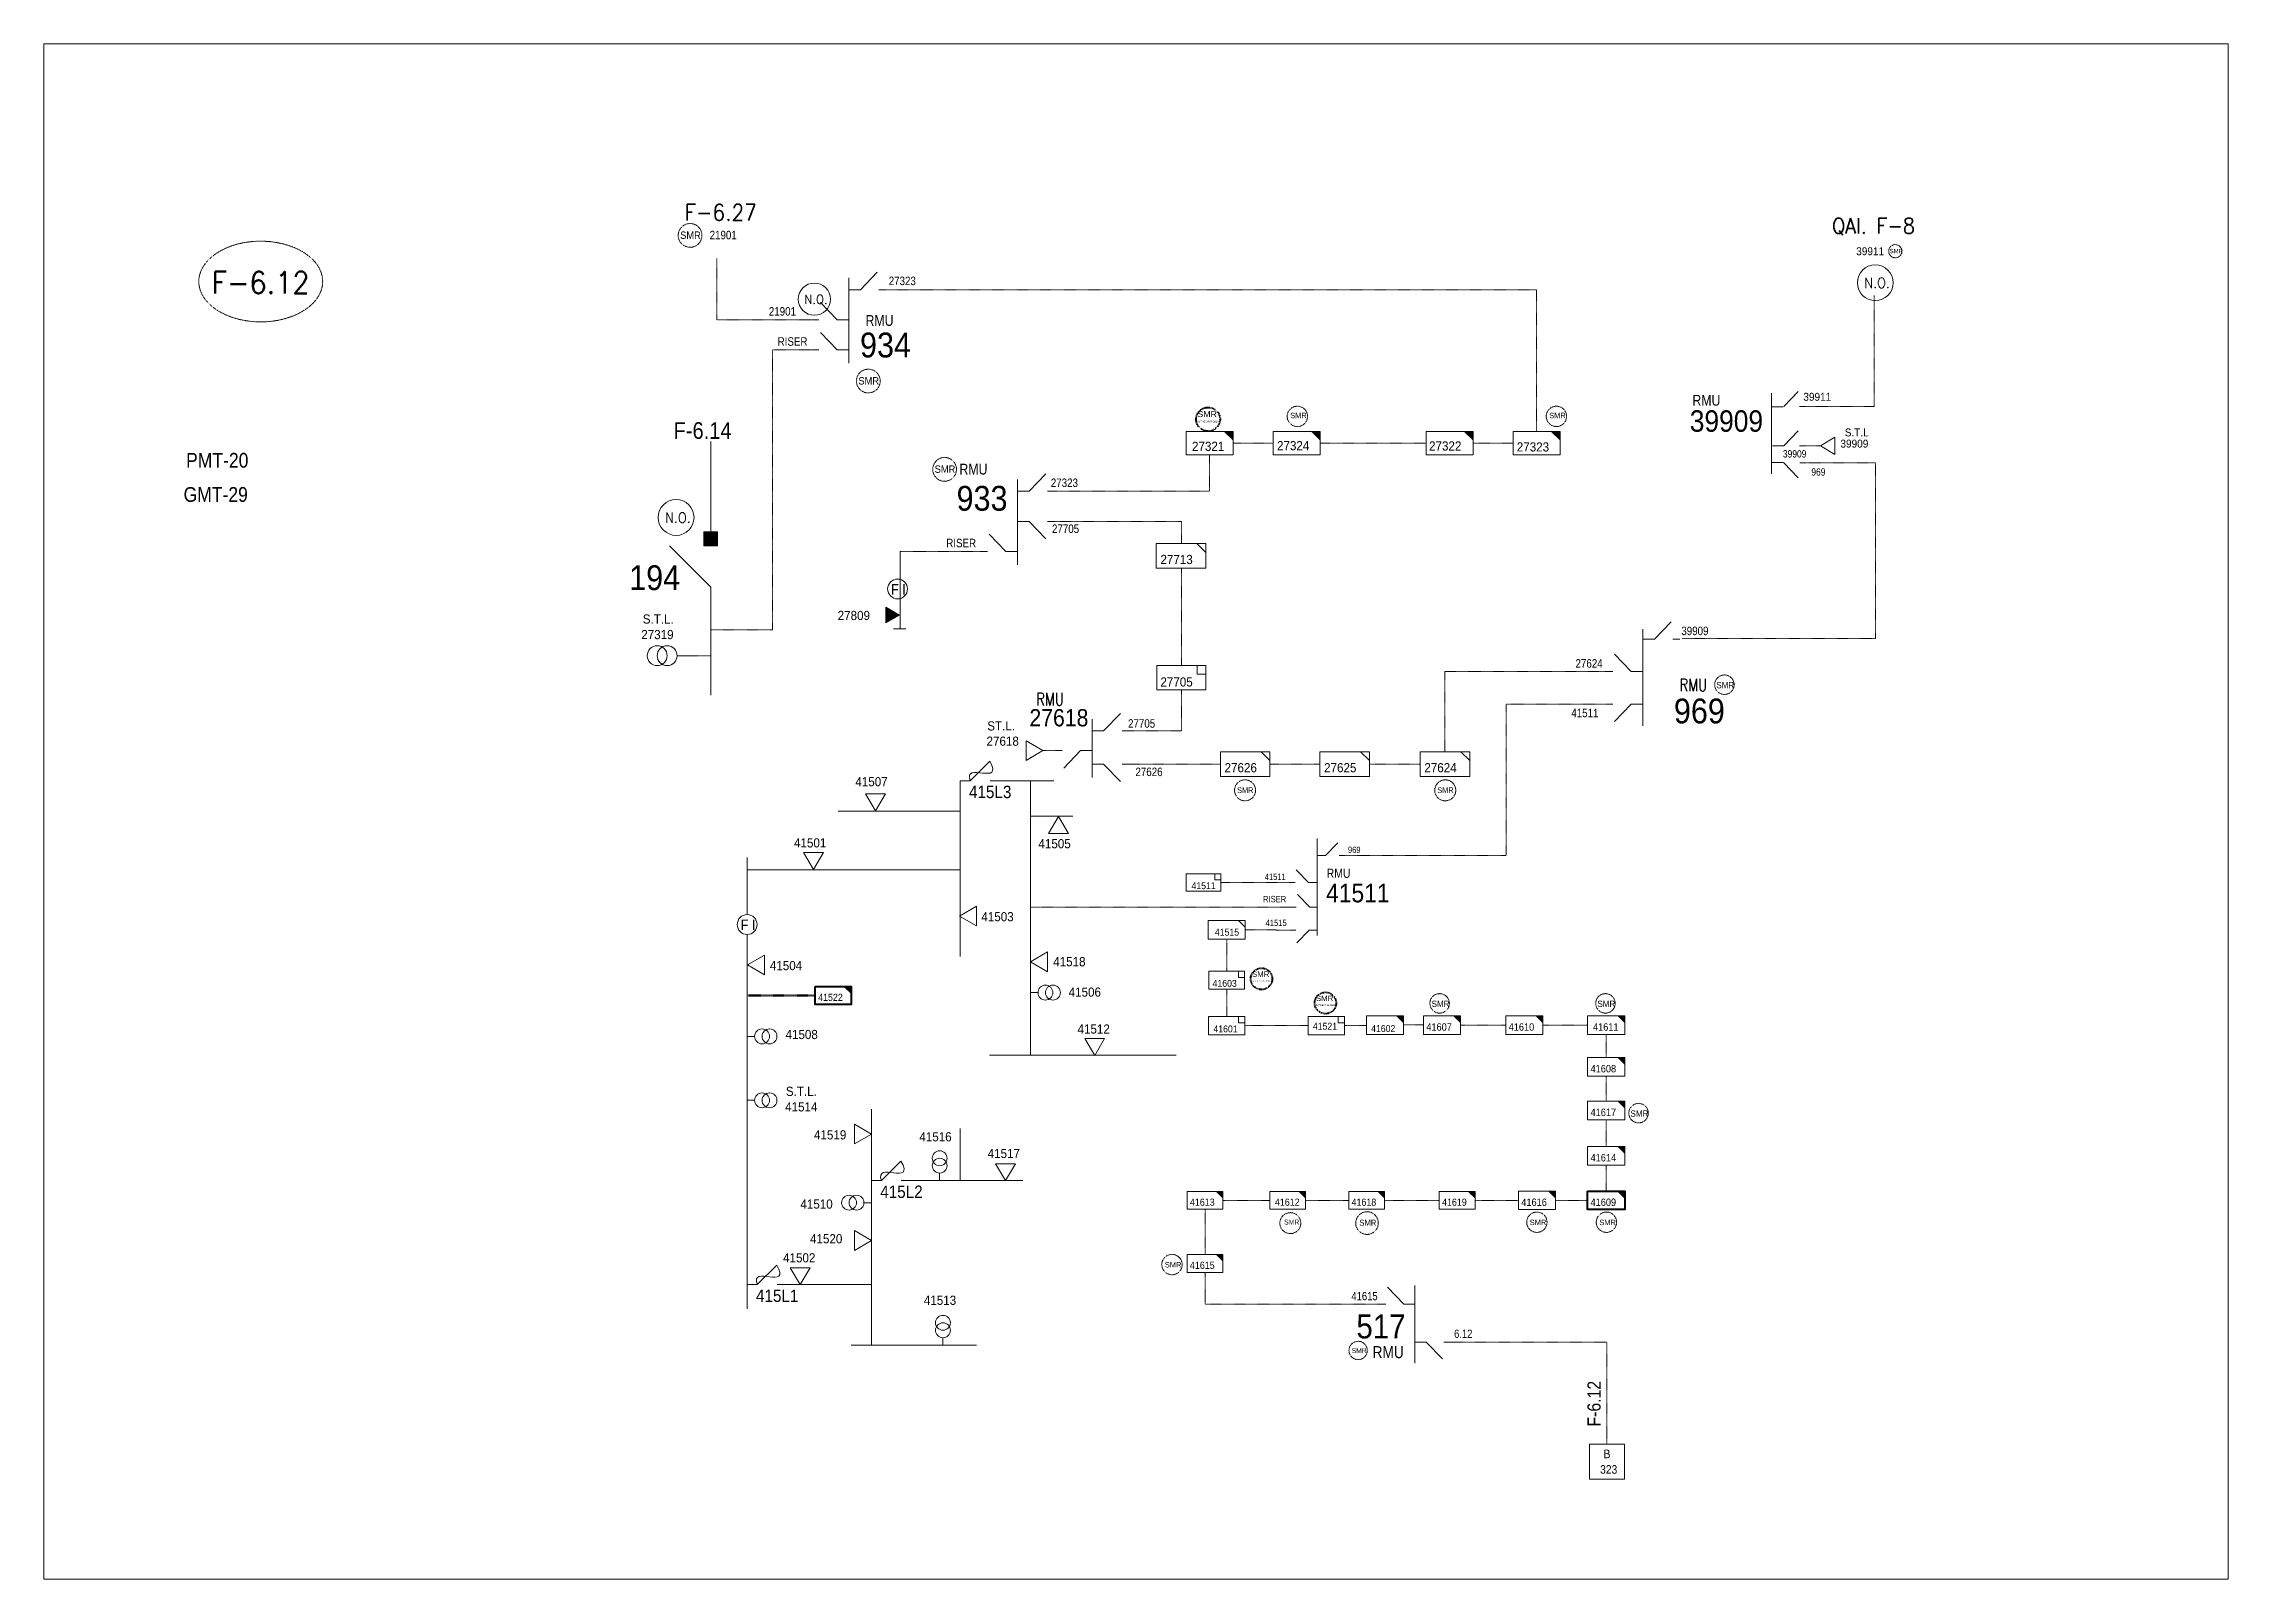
# Model space of a CAD drawing. Header units: metres. Extents: x 65984 to 144644, y -19036 to 23726.
# Drawn here: x 101633 to 102513, y 6772 to 7391 of the extents above; entities that cross this region are included whole.
import ezdxf
from ezdxf.enums import TextEntityAlignment as Align

# ---------------------------------------------------------------- set-up
doc = ezdxf.new("R2010")
doc.units = ezdxf.units.M
doc.header["$MEASUREMENT"] = 0
doc.linetypes.add('DGN Style 3', pattern=[0.013877, 0, -0.013877])
doc.layers.get('0').update_dxf_attribs({"color": 95, "lineweight": 40})
for name, color, linetype, lineweight in [('ABS', 7, 'Continuous', 40), ('ABS NUMBER', 112, 'Continuous', 30), ('d_eos', 111, 'Continuous', 40), ('d_eos no', 121, 'Continuous', 40), ('d_fco', 5, 'Continuous', 40), ('d_fco text', 95, 'Continuous', 40), ('d_oh branch', 94, 'Continuous', 40), ('d_switch', 95, 'Continuous', 40), ('d_tf', 1, 'Continuous', 40), ('d_tf no', 6, 'Continuous', 40), ('d_tf_200', 1, 'Continuous', 40), ('d_ug cable', 95, 'Continuous', 40), ('d_unit sub', 7, 'Continuous', 40), ('EARTH FAULT INDICATOR', 95, 'Continuous', 40), ('FDR  2  19', 172, 'Continuous', 40), ('fedr no', 95, 'Continuous', 40), ('GRID STATION  04', 7, 'Continuous', 40), ('GRID STATION 01', 7, 'Continuous', 40), ('Level 37', 7, 'Continuous', 0), ('O H MAIN FEEDER', 4, 'Continuous', 100), ('SW N O', 114, 'Continuous', 30)]:
    doc.layers.add(name, color=color, linetype=linetype, lineweight=lineweight)
doc.styles.add('NASKHF', font='naskhf.shx', dxfattribs={"height": 8})
doc.styles.get("Standard").update_dxf_attribs({"font": 'txt.shx'})
doc.styles.add('Style-Andalus', font='andlso.ttf')
doc.styles.add('Style-Arial', font='arial.ttf')
doc.styles.add('Style-ENGINEERING', font='ENGINEERING.shx')
doc.styles.add('Style-msdefault', font='msdefault.shx')
doc.styles.add('Style-simplex', font='simplex.shx')
doc.styles.add('Style-STANDARD', font='STANDARD.shx')

msp = doc.modelspace()

# ---------------------------------------------------------------- texts
at = {"layer": 'ABS NUMBER', "color": 7, "lineweight": 13, "style": 'Style-Arial', "width": 0.88}
msp.add_text('194', height=10, dxfattribs=at).set_placement((101868.45, 7180.72), align=Align.TOP_LEFT)
at = {"layer": 'd_eos no', "color": 2, "linetype": 'Continuous', "lineweight": 13, "style": 'Style-Arial', "width": 0.88}
for s, p in [('934', (101961.42, 7274.43)), ('933', (102000.32, 7212.69))]:
    msp.add_text(s, height=10, dxfattribs=at).set_placement(p, align=Align.TOP_LEFT)
at = {"layer": 'd_eos no', "color": 7, "linetype": 'Continuous', "lineweight": 13, "style": 'Style-Arial', "width": 0.88}
msp.add_text('27618', height=6.953, dxfattribs=at).set_placement((102029.65, 7122.79), align=Align.TOP_LEFT)
msp.add_text('41511', height=7.48, dxfattribs=at).set_placement((102149.15, 7044.95))
at = {"layer": 'd_fco text', "color": 7, "linetype": 'DGN Style 3', "lineweight": 13, "style": 'Style-msdefault', "width": 0.92}
for s, p in [('415L3', (102005.3, 7091.92)), ('415L2', (101969.55, 6930.89)), ('415L1', (101919.51, 6889))]:
    msp.add_text(s, height=5, dxfattribs=at).set_placement(p, align=Align.TOP_LEFT)
at = {"layer": 'd_switch', "color": 2, "linetype": 'Continuous', "lineweight": 13, "style": 'Style-ENGINEERING', "width": 0.857143}
for p in [(101911.78, 7312), (101935.63, 7281.27)]:
    msp.add_text('21901', height=3.43, dxfattribs=at).set_placement(p, align=Align.RIGHT)
at = {"layer": 'd_switch', "color": 7, "linetype": 'Continuous', "lineweight": 13, "style": 'Style-ENGINEERING', "width": 0.857143}
for s, p in [('27323', (101972.98, 7296.98)), ('RISER', (101928.24, 7272.56)), ('27323', (102038.28, 7215.66)), ('RISER', (101996.16, 7191.39)), ('27705', (102038.75, 7197.14)), ('27705', (102069.38, 7118.71))]:
    msp.add_text(s, height=3.43, dxfattribs=at).set_placement(p, align=Align.TOP_LEFT)
at = {"layer": 'd_switch', "color": 7, "linetype": 'Continuous', "lineweight": 13, "ltscale": 0.5, "style": 'Style-ENGINEERING', "width": 0.857143}
msp.add_text('969', height=2.964, rotation=0.00752, dxfattribs=at).set_placement((102350.28, 7219.77), align=Align.TOP_RIGHT)
at = {"layer": 'd_switch', "color": 7, "linetype": 'Continuous', "lineweight": 13, "style": 'Style-ENGINEERING', "width": 0.857143}
for s, height, p in [('27626', 3.43, (102083.29, 7099.23)), ('6.12', 3.316, (102208.1, 6872.85))]:
    msp.add_text(s, height=height, dxfattribs=at).set_placement(p, align=Align.TOP_RIGHT)
for s, rotation, p in [('969', 359.99893, (102157.96, 7067.39)), ('RISER', 359.99928, (102123.78, 7047.56))]:
    msp.add_text(s, height=2.566, rotation=rotation, dxfattribs=at).set_placement(p, align=Align.TOP_LEFT)
for s, p in [('41511', (102132.89, 7056.53)), ('41515', (102133.25, 7037.97))]:
    msp.add_text(s, height=2.566, rotation=0.00072, dxfattribs=at).set_placement(p, align=Align.TOP_RIGHT)
at = {"layer": 'd_switch', "color": 2, "linetype": 'Continuous', "lineweight": 13, "insert": (101886.33, 7238.34), "char_height": 6.7145, "attachment_point": 1, "style": 'NASKHF'}
msp.add_mtext('\\Fmsdefault;\\H1x;\\W0.9;F-6.14\\P', dxfattribs=at)
at = {"layer": 'd_switch', "color": 7, "linetype": 'Continuous', "lineweight": 13, "insert": (102247.93, 7122.96), "char_height": 3.43, "attachment_point": 1, "style": 'NASKHF'}
msp.add_mtext('\\FENGINEERING;\\H1x;\\W0.857143;41511\\P', dxfattribs=at)
at = {"layer": 'd_switch', "color": 2, "linetype": 'Continuous', "lineweight": 13, "insert": (102259.8, 6833.82), "char_height": 5.2887, "attachment_point": 7, "rotation": 90, "style": 'NASKHF'}
msp.add_mtext('\\Fmsdefault;\\H1x;\\W0.9;F-6.12\\P', dxfattribs=at)
at = {"layer": 'd_tf no', "color": 1, "linetype": 'Continuous', "lineweight": 40, "style": 'Style-msdefault'}
for s, height, width, p in [('SMR', 2.961, 0.945946, (101888.97, 7315.15)), ('SMR', 1.766, 0.945946, (102376.13, 7308.16)), ('SMR', 2.961, 0.945946, (101960.77, 7256.48)), ('SMR', 2.185, 0.945946, (102134.67, 7242.14)), ('SMR', 2.185, 0.945946, (102239.01, 7242.14)), ('SMR', 2.961, 0.945946, (101991.49, 7220.92)), ('41522', 2.892, 0.925, (101944.54, 7008.14)), ('SMR', 1.996, 0.945946, (102132.25, 6917.18)), ('SMR', 2.428, 0.945946, (102162.57, 6917.11)), ('SMR', 2.185, 0.945946, (102231.17, 6917.14)), ('SMR', 2.185, 0.945946, (102259.19, 6917.14)), ('SMR', 2.185, 0.945946, (102084.21, 6900.07)), ('SMR', 1.966, 0.945946, (102159.47, 6865.37))]:
    msp.add_text(s, height=height, dxfattribs=dict(at, width=width)).set_placement(p, align=Align.TOP_LEFT)
at = {"layer": 'd_tf no', "color": 2, "linetype": 'Continuous', "lineweight": 13, "style": 'Style-msdefault'}
for s, height, width, p in [('39911', 3.197, 0.945946, (102362.68, 7308.79)), ('27324', 3.7, 0.945946, (102129.38, 7230.73)), ('27626', 3.7, 0.945946, (102108.26, 7101.04)), ('27624', 3.7, 0.945946, (102188.73, 7101.04)), ('41603', 2.768, 0.945946, (102103.44, 7013.71)), ('41607', 2.992, 0.925, (102189.52, 6996.24)), ('41611', 2.992, 0.925, (102256.66, 6996.24)), ('41617', 2.992, 0.925, (102255.68, 6961.87)), ('41612', 2.892, 0.925, (102128.54, 6925.63)), ('41618', 2.892, 0.925, (102159.41, 6925.63)), ('41616', 2.992, 0.925, (102227.78, 6925.66)), ('41615', 2.892, 0.925, (102094.31, 6900.21))]:
    msp.add_text(s, height=height, dxfattribs=dict(at, width=width)).set_placement(p, align=Align.TOP_LEFT)
at = {"layer": 'd_tf no', "color": 7, "linetype": 'Continuous', "lineweight": 13, "style": 'Style-msdefault', "width": 0.945946}
for s, height, p in [('39911', 3.197, (102341.38, 7250.17)), ('S.T.L', 3.197, (102358.06, 7235.82)), ('S.T.L.', 3.7, (101873.92, 7160.92))]:
    msp.add_text(s, height=height, dxfattribs=at).set_placement(p, align=Align.TOP_LEFT)
at = {"layer": 'd_tf no', "color": 121, "linetype": 'Continuous', "lineweight": 13, "style": 'Style-msdefault', "width": 0.945946}
for s, p in [('27321', (102095.14, 7230.49)), ('27323', (102225.97, 7230.24))]:
    msp.add_text(s, height=3.7, dxfattribs=at).set_placement(p, align=Align.TOP_LEFT)
at = {"layer": 'd_tf no', "color": 1, "linetype": 'Continuous', "lineweight": 13, "style": 'Style-msdefault'}
for s, height, width, p in [('27322', 3.7, 0.945946, (102190.63, 7230.62)), ('39909', 3.197, 0.945946, (102356.32, 7231.31)), ('27713', 3.7, 0.945946, (102082.43, 7184.9)), ('27319', 3.7, 0.945946, (101873.31, 7154.66)), ('27809', 3.7, 0.945946, (101952.43, 7162.35)), ('27705', 3.7, 0.945946, (102082.42, 7135.56)), ('SMR', 2.553, 0.945946, (102306.35, 7133.72)), ('27618', 3.7, 0.945946, (102012.38, 7111.72)), ('41507', 3.7, 0.945946, (101959.54, 7095.39)), ('27625', 3.7, 0.945946, (102148.35, 7101.04)), ('SMR', 2.338, 0.947368, (102113.3, 7091.3)), ('SMR', 2.338, 0.947368, (102193.95, 7091.3)), ('41501', 3.7, 0.945946, (101934.85, 7070.76)), ('41505', 3.7, 0.945946, (102033.29, 7070.43)), ('41511', 2.768, 0.945946, (102094.94, 7053.04)), ('41503', 3.7, 0.945946, (102010.3, 7041.02)), ('41515', 2.768, 0.945946, (102104.36, 7034.32)), ('41518', 3.7, 0.945946, (102039.23, 7022.9)), ('41504', 3.7, 0.945946, (101925.11, 7021.33)), ('41506', 3.7, 0.945946, (102045.46, 7010.65)), ('SMR', 2.553, 0.945946, (102191.65, 7005.36)), ('SMR', 2.553, 0.945946, (102258.44, 7005.36)), ('41512', 3.7, 0.945946, (102049.03, 6995.79)), ('41610', 2.992, 0.925, (102222.69, 6996.24)), ('41508', 3.7, 0.945946, (101931.41, 6993.58)), ('41601', 2.768, 0.945946, (102103.77, 6995.37)), ('41602', 2.768, 0.945946, (102167.3, 6995.51)), ('41608', 2.992, 0.925, (102255.68, 6979.45)), ('S.T.L.', 3.7, 0.945946, (101931.55, 6970.7)), ('41514', 3.7, 0.945946, (101931.26, 6964.44)), ('SMR', 2.553, 0.945946, (102271.77, 6961.14)), ('41519', 3.7, 0.945946, (101942.89, 6953.16)), ('41516', 3.7, 0.945946, (101985.32, 6952.37)), ('41517', 3.7, 0.945946, (102012.84, 6945.66)), ('41614', 2.992, 0.925, (102255.68, 6943.59)), ('41510', 3.7, 0.945946, (101937.41, 6925.28)), ('41613', 2.892, 0.925, (102094.31, 6925.63)), ('41619', 2.892, 0.925, (102195.86, 6925.63)), ('41520', 3.7, 0.945946, (101941.29, 6911.31)), ('41502', 3.7, 0.945946, (101930.43, 6903.63)), ('41513', 3.7, 0.945946, (101987.13, 6886.53))]:
    msp.add_text(s, height=height, dxfattribs=dict(at, width=width)).set_placement(p, align=Align.TOP_LEFT)
at = {"layer": 'd_tf no', "color": 121, "linetype": 'Continuous', "lineweight": 40, "style": 'Style-msdefault', "width": 0.925}
msp.add_text('41609', height=2.992, dxfattribs=at).set_placement((102255.68, 6925.66), align=Align.TOP_LEFT)
at = {"layer": 'd_tf no', "color": 7, "linetype": 'Continuous', "lineweight": 13, "insert": (102012.67, 7117.87), "char_height": 8, "attachment_point": 1, "style": 'NASKHF'}
msp.add_mtext('\\Fmsdefault;\\H0.4625x;\\W0.945946;ST.L.', dxfattribs=at)
at = {"layer": 'd_tf no', "color": 2, "linetype": 'Continuous', "lineweight": 13, "insert": (102143.83, 6996.43), "char_height": 2.7676, "attachment_point": 1, "style": 'NASKHF'}
msp.add_mtext('\\pt69.1901;\\Fmsdefault;\\H1x;\\W0.945946;41521\\P', dxfattribs=at)
at = {"layer": 'fedr no', "color": 7, "linetype": 'Continuous', "lineweight": 13, "style": 'Style-simplex', "width": 0.909091}
msp.add_text('F-6.27', height=6.553, dxfattribs=at).set_placement((101905.32, 7322.82), align=Align.MIDDLE_CENTER)
at = {"layer": 'fedr no', "color": 55, "linetype": 'Continuous', "lineweight": 13, "insert": (102369.63, 7317.12), "char_height": 6.192, "attachment_point": 5, "style": 'Style-STANDARD'}
msp.add_mtext('QAI. F-8', dxfattribs=at)
at = {"layer": 'fedr no', "color": 6, "linetype": 'Continuous', "lineweight": 13, "insert": (101720, 7294.55), "char_height": 8.852, "attachment_point": 5, "style": 'Style-STANDARD'}
msp.add_mtext('F-6.12\\P', dxfattribs=at)
at = {"layer": 'GRID STATION  04', "color": 1, "linetype": 'Continuous', "lineweight": 13, "style": 'Style-msdefault', "width": 0.888889}
for s, height, p in [('B', 3.47, (102263.67, 6824.55)), ('323', 3.468, (102266.43, 6818.28))]:
    msp.add_text(s, height=height, dxfattribs=at).set_placement(p, align=Align.TOP_RIGHT)
at = {"layer": 'GRID STATION 01', "linetype": 'Continuous', "lineweight": 13, "style": 'Style-msdefault', "width": 0.888889}
for s, p in [('PMT-20', (101689.96, 7225.97)), ('GMT-29', (101688.95, 7212.2))]:
    msp.add_text(s, height=5.94, dxfattribs=at).set_placement(p, align=Align.TOP_LEFT)
at = {"layer": 'Level 37', "color": 2, "linetype": 'Continuous', "lineweight": 13, "ltscale": 0.9, "style": 'Style-msdefault', "width": 0.854701}
for p in [(101969.28, 7279.32), (102007.11, 7219.44)]:
    msp.add_text('RMU', height=4.344, dxfattribs=at).set_placement(p, align=Align.MIDDLE_CENTER)
at = {"layer": 'Level 37', "color": 7, "linetype": 'Continuous', "lineweight": 13, "ltscale": 0.5}
for height, style, width, p in [(8.64, 'Style-Arial', 0.88, (102295.64, 7243.13)), (2.964, 'Style-ENGINEERING', 0.857143, (102333.17, 7227.08))]:
    msp.add_text('39909', height=height, dxfattribs=dict(at, style=style, width=width)).set_placement(p, align=Align.TOP_LEFT)
at = {"layer": 'Level 37', "color": 7, "linetype": 'Continuous', "lineweight": 13, "ltscale": 0.5, "style": 'Style-msdefault', "width": 0.854701}
msp.add_text('RMU', height=4.314, dxfattribs=at).set_placement((102302.34, 7247.16), align=Align.MIDDLE_CENTER)
at = {"layer": 'Level 37', "color": 7, "linetype": 'Continuous', "lineweight": 13, "style": 'Style-ENGINEERING', "width": 0.857143}
msp.add_text('39909', height=3.43, dxfattribs=at).set_placement((102292.24, 7156), align=Align.TOP_LEFT)
for s, height, p in [('27624', 3.43, (102260.55, 7142.9)), ('41615', 3.316, (102169.91, 6888.01))]:
    msp.add_text(s, height=height, dxfattribs=at).set_placement(p, align=Align.TOP_RIGHT)
at = {"layer": 'Level 37', "color": 7, "linetype": 'Continuous', "lineweight": 13, "style": 'Style-STANDARD', "width": 0.854701}
msp.add_text('RMU', height=4.993, dxfattribs=at).set_placement((102037.96, 7126.78), align=Align.MIDDLE_CENTER)
at = {"layer": 'Level 37', "color": 2, "linetype": 'Continuous', "lineweight": 13, "width": 0.854701}
for height, style, p in [(4.993, 'Style-STANDARD', (102297.07, 7132.51)), (4.827, 'Style-msdefault', (102174.17, 6863.79))]:
    msp.add_text('RMU', height=height, dxfattribs=dict(at, style=style)).set_placement(p, align=Align.MIDDLE_CENTER)
at = {"layer": 'Level 37', "color": 2, "linetype": 'Continuous', "lineweight": 13, "style": 'Style-Arial', "width": 0.88}
msp.add_text('969', height=10, dxfattribs=at).set_placement((102289.26, 7127.03), align=Align.TOP_LEFT)
at = {"layer": 'Level 37', "color": 7, "linetype": 'Continuous', "lineweight": 13, "style": 'Style-msdefault', "width": 0.86}
msp.add_text('RMU', height=3.665, rotation=0.00037, dxfattribs=at).set_placement((102158.99, 7058.49), align=Align.TOP_RIGHT)
at = {"layer": 'Level 37', "color": 2, "linetype": 'Continuous', "lineweight": 13, "style": 'Style-Arial', "width": 0.88}
msp.add_text('517', height=9.667, dxfattribs=at).set_placement((102181.18, 6878.97), align=Align.TOP_RIGHT)

# ---------------------------------------------------------------- blocks, each defined once
blk = doc.blocks.new('TFU_94')
at = {"layer": 'd_tf_200', "color": 1, "linetype": 'Continuous', "lineweight": 13}
blk.add_line((0, 10), (0, 0), dxfattribs=at)
for centre in [(0, 30), (0, 20)]:
    blk.add_circle(centre, 10, dxfattribs=at)
blk = doc.blocks.new('TF3')
at = {"color": 0, "linetype": 'ByBlock', "lineweight": -2}
for p, q in [((11.3, 9), (18.3, 9)), ((18.3, 9), (18.3, 2))]:
    blk.add_line(p, q, dxfattribs=at)
at = {"color": 0, "linetype": 'ByBlock', "lineweight": -2, "flags": 128}
blk.add_lwpolyline([(18.3, 2), (11.3, 2), (11.3, 9)], dxfattribs=at)
at = {"color": 0, "linetype": 'ByBlock', "lineweight": -2}
blk.add_3dface([(-21.7, 9), (18.3, 9), (18.3, -11), (-21.7, -11)], dxfattribs=at)
blk = doc.blocks.new('TF_8')
at = {"color": 0, "linetype": 'ByBlock', "lineweight": -2}
blk.add_line((6.3, 4.95), (9.9, 1.35), dxfattribs=at)
blk.add_3dface([(-10.1, 4.95), (9.9, 4.95), (9.9, -5.05), (-10.1, -5.05)], dxfattribs=at)
blk = doc.blocks.new('exist.us-1000kva')
at = {"color": 0, "linetype": 'ByBlock', "lineweight": -2, "flags": 128}
blk.add_lwpolyline([(40, 12.9), (32.8, 20), (40, 20)], close=True, dxfattribs=at)
at = {"color": 0, "linetype": 'ByBlock', "lineweight": -2, "extrusion": (0, 0, -1)}
blk.add_solid([(-40, 12.9), (-32.8, 20), (-40, 20)], dxfattribs=at)
at = {"color": 0, "linetype": 'ByBlock', "lineweight": -2, "xscale": 2, "yscale": 2}
blk.add_blockref('TF_8', (20.2, 10.1), dxfattribs=at)
blk = doc.blocks.new('TRA1')
at = {"color": 0, "linetype": 'ByBlock', "lineweight": -2, "flags": 128}
blk.add_lwpolyline([(-5, 8.65), (5, 8.65), (0, 0)], close=True, dxfattribs=at)
at = {"color": 0, "linetype": 'ByBlock', "lineweight": -2, "extrusion": (0, 0, -1)}
blk.add_solid([(5, 8.65), (-5, 8.65), (0, 0)], dxfattribs=at)
blk = doc.blocks.new('*U1113')
at = {"layer": 'EARTH FAULT INDICATOR', "color": 1, "linetype": 'Continuous', "lineweight": 13}
blk.add_circle((0.02, 0.13), 4, dxfattribs=at)
at = {"layer": 'EARTH FAULT INDICATOR', "color": 1, "lineweight": 13, "style": 'Style-Andalus', "width": 0.9}
blk.add_text('F I', height=4.234, dxfattribs=at).set_placement((-2.61, 2.11), align=Align.TOP_LEFT)
blk = doc.blocks.new('FUSE01')
at = {"color": 0, "linetype": 'ByBlock', "lineweight": -2}
blk.add_line((0, -17.15), (0, -22.55), dxfattribs=at)
at = {"color": 0, "linetype": 'ByBlock', "lineweight": -2, "flags": 128}
blk.add_lwpolyline([(0, 0.05), (0, -5.75), (-11.2, -16.95)], dxfattribs=at)
at = {"color": 0, "linetype": 'ByBlock', "lineweight": -2}
blk.add_open_spline([(-11.2, -16.95), (3.4, -25.35), (-11.6, -1.35), (0, -5.75)], degree=3, dxfattribs=at)
blk = doc.blocks.new('ABS2_1_1')
at = {"color": 0, "linetype": 'ByBlock', "lineweight": -2, "ltscale": 500}
for q in [(-29900, 43500), (0, 0)]:
    blk.add_line((0, 13600), q, dxfattribs=at)
at = {"color": 0, "linetype": 'ByBlock', "lineweight": -2, "ltscale": 500, "flags": 128}
for points in [[(5000, 43600), (-5000, 43600), (-5000, 53600), (5000, 53600)], [(3791, 49653), (3791, 49653), (3791, 49653)]]:
    blk.add_lwpolyline(points, close=True, dxfattribs=at)
at = {"color": 0, "linetype": 'ByBlock', "lineweight": -2, "ltscale": 500}
for points in [[(5000, 43600), (-5000, 43600), (5000, 53600), (-5000, 53600)], [(3791, 49653), (3791, 49653), (3791, 49653)]]:
    blk.add_solid(points, dxfattribs=at)
blk = doc.blocks.new('*U1138')
at = {"layer": 'SW N O', "color": 3, "lineweight": 13, "ltscale": 0.426762}
blk.add_circle((0, 0), 16.8, dxfattribs=at)
at = {"layer": 'SW N O', "color": 3, "lineweight": 13, "style": 'Style-STANDARD'}
blk.add_text('N.O.', height=9.6, dxfattribs=at).set_placement((1.7, -0.2), align=Align.MIDDLE_CENTER)
blk = doc.blocks.new('TRA1_961')
at = {"layer": 'd_tf', "color": 1, "linetype": 'Continuous', "lineweight": 13, "ltscale": 0.000361655, "flags": 128}
blk.add_lwpolyline([(10, -17), (0, 0), (-10, -17)], close=True, dxfattribs=at)
blk = doc.blocks.new('TRA1_960')
at = {"layer": 'd_tf', "color": 1, "linetype": 'Continuous', "lineweight": 13, "ltscale": 0.000361655, "xscale": 1.000046566207836, "yscale": 1.000046566207836, "zscale": 1.000046566207836, "rotation": 180}
blk.add_blockref('TRA1_961', (0, 0), dxfattribs=at)
blk = doc.blocks.new('TRA1_963')
at = {"layer": 'd_tf', "color": 1, "linetype": 'Continuous', "lineweight": 13, "ltscale": 0.000361655, "flags": 128}
blk.add_lwpolyline([(10.1, -17.1), (0.1, -0.1), (-9.9, -17.1)], close=True, dxfattribs=at)
blk = doc.blocks.new('TRA1_962')
at = {"layer": 'd_tf', "color": 1, "linetype": 'Continuous', "lineweight": 13, "ltscale": 0.000361655, "xscale": 1.000046566207836, "yscale": 1.000046566207836, "zscale": 1.000046566207836, "rotation": 180}
blk.add_blockref('TRA1_963', (0, 0), dxfattribs=at)
blk = doc.blocks.new('*U3828')
at = {"color": 2, "linetype": 'DGN Style 3'}
blk.add_circle((0, 0), 40.1, dxfattribs=at)
at = {"color": 1, "style": 'Style-ENGINEERING', "width": 1.09375}
blk.add_text('SMR', height=20.04, dxfattribs=at).set_placement((29.5, 7.3), align=Align.RIGHT)
at = {"color": 7, "true_color": 0xffffff, "insert": (-35.1, -5.1), "char_height": 5.833, "width": 324.554, "attachment_point": 1}
blk.add_mtext('\\fCalibri|b0|i0|c178178|p39;ACTIVE 18.09.2023\\P', dxfattribs=at)
blk = doc.blocks.new('*U3869')
at = {"color": 2, "linetype": 'DGN Style 3'}
blk.add_circle((0, 0), 40.1, dxfattribs=at)
at = {"color": 1, "style": 'Style-ENGINEERING', "width": 1.09375}
blk.add_text('SMR', height=20.04, dxfattribs=at).set_placement((29.5, 7.3), align=Align.RIGHT)
at = {"color": 7, "true_color": 0xffffff, "insert": (-35.1, -5.1), "char_height": 5.833, "width": 324.554, "attachment_point": 1}
blk.add_mtext('\\fCalibri|b0|i0|c178178|p39;ACTIVE 07.12.2023\\P', dxfattribs=at)
blk = doc.blocks.new('TRA1_790')
at = {"layer": 'd_tf', "color": 1, "linetype": 'Continuous', "lineweight": 13, "ltscale": 0.00062494, "flags": 128}
blk.add_lwpolyline([(10, -17), (0, 0), (-10, -17)], close=True, dxfattribs=at)
blk = doc.blocks.new('TRA1_789')
at = {"layer": 'd_tf', "color": 1, "linetype": 'Continuous', "lineweight": 13, "ltscale": 0.00062494, "xscale": 1.000046566207837, "yscale": 1.000046566207837, "zscale": 1.000046566207837, "rotation": 180}
blk.add_blockref('TRA1_790', (0, 0), dxfattribs=at)

# ---------------------------------------------------------------- linework, layer by layer
at = {"layer": 'd_eos', "color": 2, "linetype": 'Continuous', "lineweight": 13, "ltscale": 0.638341}
for p, q in [((101956.93, 7296.43), (101956.93, 7262.06)), ((101961.58, 7291.72), (101968.37, 7298.72)), ((101952.28, 7279.57), (101945.48, 7286.58)), ((101956.93, 7291.72), (101961.58, 7291.72)), ((101969.02, 7291.71), (101971.85, 7291.71)), ((101956.93, 7279.57), (101952.28, 7279.57)), ((101952.28, 7267.43), (101945.48, 7274.43)), ((101956.93, 7267.43), (101952.28, 7267.43)), ((102029.5, 7210.55), (102036.3, 7217.55)), ((102024.85, 7215.26), (102024.85, 7180.89)), ((102024.85, 7210.55), (102029.5, 7210.55)), ((102036.94, 7210.55), (102039.77, 7210.55)), ((102024.85, 7198.4), (102029.5, 7198.4)), ((102029.5, 7198.4), (102036.3, 7191.4)), ((102036.94, 7198.4), (102039.77, 7198.4)), ((102020.2, 7186.26), (102013.4, 7193.26)), ((102012.75, 7186.26), (102009.93, 7186.26)), ((102024.85, 7186.26), (102020.2, 7186.26)), ((102276.72, 7155.02), (102276.72, 7116.06)), ((102281.37, 7150.99), (102288.16, 7157.99)), ((102276.72, 7150.99), (102281.37, 7150.99)), ((102288.81, 7150.99), (102291.64, 7150.99)), ((102264.63, 7137.88), (102261.8, 7137.88)), ((102272.07, 7137.88), (102265.27, 7144.89)), ((102276.72, 7137.88), (102272.07, 7137.88)), ((102264.63, 7124.78), (102261.8, 7124.78)), ((102272.07, 7124.78), (102265.27, 7117.77)), ((102276.72, 7124.78), (102272.07, 7124.78))]:
    msp.add_line(p, q, dxfattribs=at)
at = {"layer": 'd_eos', "color": 7, "linetype": 'Continuous', "lineweight": 13, "ltscale": 0.638341}
for p, q in [((101944.83, 7279.57), (101942.01, 7279.57)), ((101944.83, 7267.43), (101942.01, 7267.43)), ((102328.55, 7249.99), (102328.55, 7217.54)), ((102328.67, 7244.58), (102333.32, 7244.58)), ((102328.9, 7228.82), (102333.55, 7228.82)), ((102328.74, 7222.06), (102333.39, 7222.06)), ((102059.56, 7113.98), (102066.36, 7120.98)), ((102054.91, 7118.69), (102054.91, 7095.27)), ((102054.91, 7113.98), (102059.56, 7113.98)), ((102067.01, 7113.98), (102069.83, 7113.98)), ((102050.26, 7106.06), (102043.46, 7099.06)), ((102054.91, 7106.06), (102050.26, 7106.06)), ((102054.91, 7100.64), (102059.56, 7100.64)), ((102059.56, 7100.64), (102066.36, 7093.64)), ((102067, 7100.64), (102069.83, 7100.64))]:
    msp.add_line(p, q, dxfattribs=at)
at = {"layer": 'd_eos', "color": 7, "linetype": 'Continuous', "lineweight": 13, "ltscale": 0.551527}
for p, q in [((102333.47, 7244.67), (102339.34, 7250.72)), ((102339.9, 7244.67), (102342.35, 7244.67)), ((102333.47, 7228.82), (102339.34, 7234.87)), ((102339.9, 7228.82), (102342.35, 7228.82)), ((102333.47, 7222.03), (102339.35, 7215.98)), ((102339.91, 7222.03), (102342.35, 7222.03))]:
    msp.add_line(p, q, dxfattribs=at)
at = {"layer": 'd_eos', "color": 1, "linetype": 'Continuous', "lineweight": 13, "ltscale": 0.638341}
msp.add_line((102042.82, 7106.06), (102039.99, 7106.06), dxfattribs=at)
at = {"layer": 'd_eos', "color": 7, "linetype": 'Continuous', "lineweight": 13, "ltscale": 0.520478}
for p, q in [((102145.52, 7031.56), (102145.52, 7070.64)), ((102148.93, 7063.81), (102153.91, 7068.94)), ((102142.11, 7052.95), (102137.13, 7058.09)), ((102145.52, 7063.81), (102148.93, 7063.81)), ((102154.38, 7063.81), (102156.45, 7063.81)), ((102136.65, 7052.95), (102134.58, 7052.95)), ((102145.52, 7052.95), (102142.11, 7052.95)), ((102137.15, 7043.03), (102135.08, 7043.03)), ((102142.61, 7043.03), (102137.62, 7048.16)), ((102145.52, 7043.03), (102142.61, 7043.03)), ((102136.92, 7033.81), (102134.85, 7033.81)), ((102142.38, 7033.8), (102137.4, 7028.67)), ((102145.52, 7033.81), (102142.38, 7033.81))]:
    msp.add_line(p, q, dxfattribs=at)
at = {"layer": 'd_eos', "color": 2, "linetype": 'Continuous', "lineweight": 13, "ltscale": 0.456631}
for p, q in [((102184.91, 6890.65), (102184.91, 6859.4)), ((102180.42, 6883.16), (102173.85, 6889.93)), ((102184.91, 6883.16), (102180.42, 6883.16)), ((102184.91, 6867.83), (102189.41, 6867.83)), ((102189.41, 6867.83), (102195.98, 6861.06))]:
    msp.add_line(p, q, dxfattribs=at)
at = {"layer": 'd_eos', "color": 7, "linetype": 'Continuous', "lineweight": 13, "ltscale": 0.456631}
for p, q in [((102173.22, 6883.16), (102170.49, 6883.16)), ((102196.6, 6867.83), (102199.33, 6867.83))]:
    msp.add_line(p, q, dxfattribs=at)
at = {"layer": 'd_oh branch', "color": 1, "linetype": 'Continuous', "lineweight": 13}
for p, q in [((102001.76, 7093.91), (102001.76, 7023.08)), ((102014.73, 7093.91), (102039.49, 7093.91)), ((102030.12, 7093.91), (102030.12, 6983.35)), ((101952.6, 7081.69), (102001.76, 7081.69)), ((102030.12, 7079.68), (102047.13, 7079.68)), ((101915.97, 7063.01), (101915.97, 7040.02)), ((101915.97, 7058.1), (102001.76, 7058.1)), ((101915.97, 7032.02), (101915.97, 6881.2)), ((102013.56, 6983.35), (102088.7, 6983.35)), ((101966.01, 6866.61), (101966.01, 6961.64)), ((102001.81, 6932.88), (102001.81, 6953.85)), ((101978.12, 6932.88), (102026.97, 6932.88)), ((101929.56, 6891), (101966.01, 6891)), ((101957.86, 6866.61), (102008.32, 6866.61))]:
    msp.add_line(p, q, dxfattribs=at)
at = {"layer": 'd_ug cable', "color": 1, "linetype": 'DGN Style 3', "lineweight": 13}
for p, q in [((101971.85, 7291.71), (101989.77, 7291.71)), ((102111.71, 7229.89), (102127.82, 7229.89)), ((102146.76, 7229.89), (102189.41, 7229.89)), ((102208.34, 7229.89), (102224.46, 7229.89)), ((102342.35, 7228.82), (102348.23, 7228.82)), ((102109.12, 7030.11), (102109.12, 7017.24)), ((102109.12, 7010), (102109.12, 6998.97)), ((102203.27, 6995.51), (102221.5, 6995.51)), ((102236.44, 6995.51), (102254.49, 6995.51)), ((102261.96, 6982.47), (102261.96, 6991.77)), ((102261.96, 6964.89), (102261.96, 6974.98)), ((102261.96, 6957.39), (102261.96, 6946.61)), ((102261.96, 6928.68), (102261.96, 6939.12)), ((102100.38, 6903.13), (102100.38, 6921.31)), ((102107.6, 6924.93), (102126.44, 6924.93)), ((102172.7, 6924.93), (102194.71, 6924.93)), ((102209.15, 6924.93), (102226.59, 6924.93)), ((102254.49, 6924.93), (102241.53, 6924.93))]:
    msp.add_line(p, q, dxfattribs=at)
at = {"layer": 'd_ug cable', "color": 1, "linetype": 'DGN Style 3', "lineweight": 100}
msp.add_line((101915.97, 7007.44), (101943.39, 7007.44), dxfattribs=at)
at = {"layer": 'd_ug cable', "color": 1, "linetype": 'DGN Style 3', "lineweight": 13, "flags": 128}
for points in [[(101942.01, 7279.57), (101903.79, 7279.57), (101903.79, 7304.31)], [(101971.85, 7291.71), (102233.93, 7291.71), (102233.93, 7234.64)], [(102342.35, 7244.67), (102369.92, 7244.67), (102369.92, 7289.38)], [(101942.01, 7267.43), (101926.11, 7267.43), (101926.11, 7154.71), (101901.27, 7154.71)], [(102102.24, 7225.14), (102102.24, 7210.55), (102039.72, 7210.55)], [(102341.13, 7222.03), (102370.47, 7222.03), (102370.47, 7151.2), (102292.4, 7151.2)], [(102039.77, 7198.4), (102090.88, 7198.4), (102090.88, 7189.5)], [(102009.93, 7186.26), (101977.5, 7186.26), (101977.5, 7186.26), (101977.5, 7186.26)], [(102090.88, 7179.5), (102090.88, 7140.33)], [(102197.02, 7105.64), (102197.02, 7137.88), (102261.8, 7137.88)], [(102090.86, 7130.5), (102090.86, 7130.5), (102090.86, 7113.98), (102069.83, 7113.98)], [(102261.8, 7124.78), (102221.73, 7124.78), (102221.73, 7063.81), (102156.45, 7063.81), (102156.45, 7063.81), (102156.45, 7063.81)], [(102069.83, 7100.64), (102106.56, 7100.64)], [(102126.55, 7100.64), (102146.65, 7100.64)], [(102166.65, 7100.64), (102187.02, 7100.64)], [(102134.58, 7052.95), (102106.74, 7052.95)], [(102030.12, 7043.03), (102135.08, 7043.03)], [(102134.85, 7033.81), (102116.58, 7033.82)], [(102188.33, 6995.61), (102180.51, 6995.61)], [(102116.44, 6995.31), (102141.95, 6995.31)], [(102165.44, 6995.31), (102156.59, 6995.31)], [(102158.26, 6924.93), (102140.89, 6924.93)], [(102170.49, 6883.16), (102100.38, 6883.16), (102100.38, 6895.89)], [(102199.33, 6867.83), (102262.27, 6867.83), (102262.27, 6826.72)]]:
    msp.add_lwpolyline(points, dxfattribs=at)
at = {"layer": 'd_ug cable', "color": 2, "linetype": 'DGN Style 3', "lineweight": 13}
for centre, radius in [((101892.98, 7313.58), 4.79), ((102378.41, 7307.22), 2.65), ((101964.77, 7254.92), 4.79), ((102137.58, 7240.69), 4.1), ((102241.93, 7240.69), 4.1), ((101995.49, 7219.35), 4.79), ((102116.51, 7090.07), 4.23), ((102197.16, 7090.07), 4.23), ((102134.75, 6915.75), 4.22), ((102165.63, 6915.77), 4.56), ((102234.05, 6916.12), 4.1), ((102262.06, 6916.12), 4.1), ((102087.09, 6899.05), 4.1), ((102162.06, 6864.46), 3.69)]:
    msp.add_circle(centre, radius, dxfattribs=at)
at = {"layer": 'd_ug cable', "color": 2, "linetype": 'DGN Style 3', "lineweight": 0}
for centre in [(102309.59, 7132.62), (102194.89, 7004.26), (102261.68, 7004.26), (102275.01, 6960.04)]:
    msp.add_circle(centre, 3.92, dxfattribs=at)
at = {"layer": 'FDR  2  19', "color": 1, "linetype": 'DGN Style 3', "lineweight": 13}
for p, q in [((101891.73, 7144.3), (101901.38, 7144.3)), ((102035.1, 7106.06), (102039.99, 7106.06))]:
    msp.add_line(p, q, dxfattribs=at)
at = {"layer": 'fedr no', "color": 82, "linetype": 'DGN Style 3', "lineweight": 13, "true_color": 0x1dc70e}
msp.add_ellipse((101720.04, 7295), major_axis=(24.95, 0), ratio=0.651175, dxfattribs=at)
at = {"layer": 'GRID STATION  04', "color": 1, "linetype": 'Continuous', "lineweight": 13, "ltscale": 0.39177, "flags": 128}
msp.add_lwpolyline([(102255.19, 6812.57), (102255.19, 6826.72), (102269.34, 6826.72), (102269.34, 6812.57)], close=True, dxfattribs=at)
at = {"layer": 'O H MAIN FEEDER', "color": 131, "lineweight": 13, "ltscale": 0.426762}
msp.add_line((101901.27, 7194.15), (101901.27, 7230.51), dxfattribs=at)
at = {"layer": 'O H MAIN FEEDER', "color": 1, "lineweight": 13, "ltscale": 0.426762}
for p, q in [((101977.55, 7155.1), (101977.55, 7186.22)), ((101901.27, 7128.42), (101901.27, 7169.09))]:
    msp.add_line(p, q, dxfattribs=at)
at = {"layer": 'O H MAIN FEEDER', "color": 1, "lineweight": 13, "ltscale": 0.384086}
msp.add_line((101979.89, 7155.08), (101974.91, 7155.08), dxfattribs=at)
at = {"layer": 'O H MAIN FEEDER', "color": 140, "linetype": 'Continuous', "lineweight": 13, "flags": 128}
msp.add_lwpolyline([(101632.61, 7390.79), (102512.56, 7390.79), (102512.56, 6772.29), (101632.61, 6772.29)], close=True, dxfattribs=at)

# ---------------------------------------------------------------- block references
at = {"color": 1}
for name, p, xscale, yscale, zscale in [('*U3828', (102101.63, 7239.52), 0.12, 0.12, 0.12), ('*U3869', (102123.14, 7014.15), 0.108, 0.108, 0.108), ('*U3869', (102148.88, 7004.41), 0.108, 0.108, 0.108)]:
    msp.add_blockref(name, p, dxfattribs=dict(at, xscale=xscale, yscale=yscale, zscale=zscale))
at = {"layer": 'ABS', "color": 7, "linetype": 'Continuous', "lineweight": 13, "ltscale": 0.829472, "xscale": 0.000555747191877611, "yscale": 0.000555747191877611, "zscale": 0.0003680335276451397, "rotation": 359.9999999999998}
msp.add_blockref('ABS2_1_1', (101901.27, 7164.36), dxfattribs=at)
at = {"layer": 'd_fco', "color": 7, "linetype": 'Continuous', "lineweight": 13, "xscale": 0.7, "yscale": -0.7, "zscale": 0.2499179648993302, "rotation": 269.9999999999999}
for p in [(102001.79, 7093.91), (101966.05, 6932.88), (101916.01, 6891)]:
    msp.add_blockref('FUSE01', p, dxfattribs=at)
at = {"layer": 'd_tf', "color": 1, "linetype": 'Continuous', "lineweight": 13, "ltscale": 0.00031247, "extrusion": (0, 0, -1), "xscale": 0.3456, "yscale": 0.3456, "zscale": 0.3456, "rotation": 89.99999999999994}
msp.add_blockref('TRA1_789', (-102348.24, 7228.82), dxfattribs=at)
at = {"layer": 'd_tf', "color": 1, "linetype": 'Continuous', "lineweight": 13, "ltscale": 0.000361634, "xscale": 0.6378664298479336, "yscale": 0.6378664298479336, "zscale": 0.212622143282644, "rotation": 89.99999999999999}
msp.add_blockref('TRA1', (101977.3, 7160.67), dxfattribs=at)
at = {"layer": 'd_tf', "color": 1, "linetype": 'Continuous', "lineweight": 13, "ltscale": 0.000361655, "xscale": 0.4, "yscale": 0.4, "zscale": 0.4}
for name, p, rotation in [('TRA1_960', (102035.09, 7106.06), 90.00000000000001), ('TRA1_962', (101967.71, 7081.82), 359.9999999999999), ('TRA1_962', (101942.69, 7058.13), 359.9999999999999), ('TRA1_962', (102001.5, 7039.39), 270), ('TRA1_962', (101916.04, 7019.68), 270), ('TRA1_960', (102030.11, 7020.98), 270), ('TRA1_962', (102055.99, 6983.29), 359.9999999999999), ('TRA1_962', (101966.02, 6951.68), 89.99999999999999), ('TRA1_962', (102020.07, 6932.84), 359.9999999999999), ('TRA1_962', (101966.02, 6908.77), 89.99999999999999), ('TRA1_962', (101937.37, 6890.95), 359.9999999999999)]:
    msp.add_blockref(name, p, dxfattribs=dict(at, rotation=rotation))
at = {"layer": 'd_tf', "color": 1, "linetype": 'Continuous', "lineweight": 13, "ltscale": 0.000361655, "extrusion": (0, 0, -1), "xscale": 0.4, "yscale": 0.4, "zscale": 0.4, "rotation": 180}
msp.add_blockref('TRA1_962', (-102041.37, 7079.54), dxfattribs=at)
at = {"layer": 'd_tf no', "color": 121, "linetype": 'Continuous', "lineweight": 40, "xscale": 0.3735218993575234, "yscale": 0.3745860303183254, "zscale": 0.6975792102448954}
msp.add_blockref('exist.us-1000kva', (102254.49, 6921.18), dxfattribs=at)
at = {"layer": 'd_tf_200', "color": 1, "linetype": 'Continuous', "lineweight": 13}
for p, xscale, yscale, zscale, rotation in [((101891.73, 7144.3), 0.3998846225153267, 0.3998846225153267, 0.3998846225153267, 89.9999999999999), ((102030.12, 7008.61), 0.3, 0.3, 0.3, 269.9999999999998), ((101915.97, 6990.96), 0.3, 0.3, 0.3, 269.9999999999998), ((101915.97, 6965.21), 0.3, 0.3, 0.3, 269.9999999999998), ((101993.49, 6932.88), 0.3, 0.3, 0.3, 359.9999999999999), ((101966.01, 6923.98), 0.3, 0.3, 0.3, 89.99999999999987), ((101994.82, 6866.61), 0.3, 0.3, 0.3, 359.9999999999999)]:
    msp.add_blockref('TFU_94', p, dxfattribs=dict(at, xscale=xscale, yscale=yscale, zscale=zscale, rotation=rotation))
at = {"layer": 'd_unit sub', "color": 2, "linetype": 'Continuous', "lineweight": 13, "xscale": 0.4734088433244503, "yscale": 0.4747575433823739, "zscale": 0.8199408297222128, "rotation": 359.9999999999999}
for p in [(102092.77, 7225.14), (102127.82, 7225.14), (102224.46, 7225.14)]:
    msp.add_blockref('exist.us-1000kva', p, dxfattribs=at)
at = {"layer": 'd_unit sub', "color": 1, "linetype": 'Continuous', "lineweight": 13, "rotation": 359.9999999999999}
for name, p, xscale, yscale, zscale in [('exist.us-1000kva', (102189.41, 7225.14), 0.4734088433244503, 0.4747575433823739, 0.8199408297222128), ('TF3', (102091.7, 7135.91), 0.4916652430969899, 0.4916652430969899, 0.212622143282644)]:
    msp.add_blockref(name, p, dxfattribs=dict(at, xscale=xscale, yscale=yscale, zscale=zscale))
at = {"layer": 'd_unit sub', "color": 1, "linetype": 'Continuous', "lineweight": 13}
for name, p, xscale, yscale, zscale in [('TF_8', (102090.82, 7184.55), 0.999671859597321, 0.999671859597321, 0.2499179648993302), ('TF_8', (102156.75, 7100.69), 0.999671859597321, 0.999671859597321, 0.2499179648993302), ('TF3', (102100.37, 7053.3), 0.3481189307429914, 0.3481189307429914, 0.2499179648993302), ('TF_8', (102109.19, 7033.88), 0.7466187376106418, 0.7466187376106418, 0.2083697004169912), ('TF3', (102109.74, 6995.68), 0.3661189991075361, 0.3661189991075361, 0.2499179648993302), ('exist.us-1000kva', (102165.44, 6991.77), 0.3735218993575234, 0.3745860303183254, 0.6975792102448954), ('exist.us-1000kva', (102221.5, 6991.77), 0.3735218993575234, 0.3745860303183254, 0.6975792102448954), ('exist.us-1000kva', (102254.49, 6974.98), 0.3735218993575234, 0.3745860303183254, 0.6975792102448954), ('exist.us-1000kva', (102254.49, 6939.12), 0.3735218993575234, 0.3745860303183254, 0.6975792102448954), ('exist.us-1000kva', (102093.16, 6921.31), 0.3610829665773148, 0.3621116601152682, 0.1483207867916838), ('exist.us-1000kva', (102194.71, 6921.31), 0.3610829665773148, 0.3621116601152682, 0.1483207867916838)]:
    msp.add_blockref(name, p, dxfattribs=dict(at, xscale=xscale, yscale=yscale, zscale=zscale))
at = {"layer": 'd_unit sub', "color": 2, "linetype": 'Continuous', "lineweight": 13}
for name, p, xscale, yscale, zscale in [('TF_8', (102116.66, 7100.69), 0.999671859597321, 0.999671859597321, 0.2499179648993302), ('TF_8', (102197.12, 7100.69), 0.999671859597321, 0.999671859597321, 0.2499179648993302), ('TF3', (102109.73, 7013.98), 0.3619855625244734, 0.3619855625244734, 0.2499179648993302), ('TF3', (102149.89, 6995.64), 0.3661189991075361, 0.3661189991075361, 0.2499179648993302), ('exist.us-1000kva', (102188.33, 6991.77), 0.3735218993575234, 0.3745860303183254, 0.6975792102448954), ('exist.us-1000kva', (102254.49, 6991.77), 0.3735218993575234, 0.3745860303183254, 0.6975792102448954), ('exist.us-1000kva', (102254.49, 6957.39), 0.3735218993575234, 0.3745860303183254, 0.6975792102448954), ('exist.us-1000kva', (102126.44, 6921.31), 0.3610829665773148, 0.3621116601152682, 0.1483207867916838), ('exist.us-1000kva', (102158.26, 6921.31), 0.3610829665773148, 0.3621116601152682, 0.1483207867916838), ('exist.us-1000kva', (102226.59, 6921.18), 0.3735218993575234, 0.3745860303183254, 0.6975792102448954), ('exist.us-1000kva', (102093.16, 6895.89), 0.3610829665773148, 0.3621116601152682, 0.1483207867916838)]:
    msp.add_blockref(name, p, dxfattribs=dict(at, xscale=xscale, yscale=yscale, zscale=zscale))
at = {"layer": 'd_unit sub', "color": 1, "linetype": 'Continuous', "lineweight": 40, "xscale": 0.3610829665773148, "yscale": 0.3621116601152682, "zscale": 0.1483207867916838}
msp.add_blockref('exist.us-1000kva', (101943.39, 7003.82), dxfattribs=at)
at = {"layer": 'EARTH FAULT INDICATOR', "color": 1, "linetype": 'Continuous', "lineweight": 13}
for p in [(101976.53, 7171.04), (101915.95, 7035.88)]:
    msp.add_blockref('*U1113', p, dxfattribs=at)
at = {"layer": 'SW N O', "color": 3, "lineweight": 13}
for p, xscale, yscale, zscale in [((102370.37, 7294.52), 0.4295531767636698, 0.4295531767636698, 0.4295531767636698), ((101943.04, 7287.9), 0.3865978590873028, 0.3865978590873028, 0.3865978590873028), ((101887.34, 7199.97), 0.4295531767636698, 0.4295531767636698, 0.4295531767636698)]:
    msp.add_blockref('*U1138', p, dxfattribs=dict(at, xscale=xscale, yscale=yscale, zscale=zscale))

msp.set_redraw_order([(e.dxf.handle, doc.entitydb.next_handle()) for e in msp.query("TEXT MTEXT ATTDEF DIMENSION ARC_DIMENSION")])  # texts and dimensions are drawn at this point

doc.saveas('drawing.dxf')
